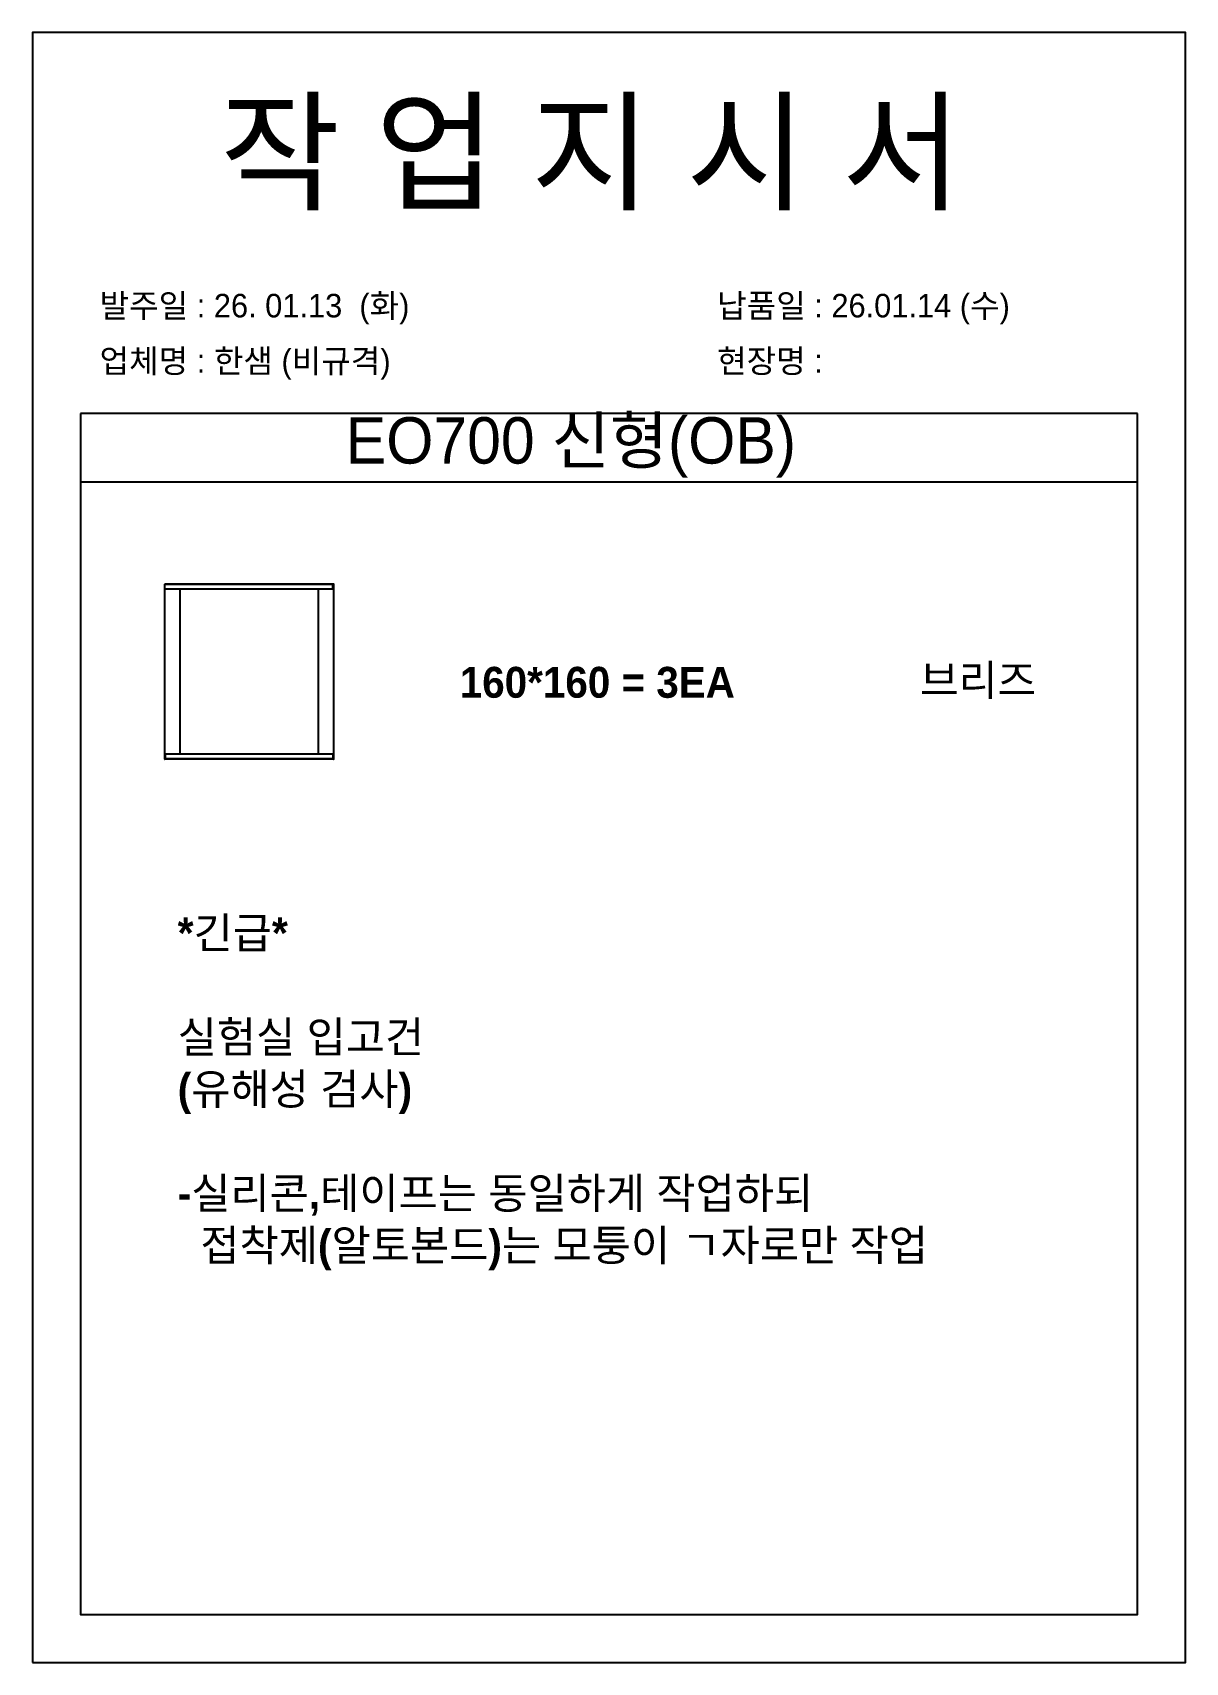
# Model space of a CAD drawing. Header units: millimetres. Extents: x -44117 to 256353, y -2095463 to 65325.
# Drawn here: x 119868 to 121548, y -630409 to -628033 of the extents above; entities that cross this region are included whole.
import ezdxf

# ---------------------------------------------------------------- set-up
doc = ezdxf.new("R2010")
doc.units = ezdxf.units.MM
doc.header["$LTSCALE"] = 10

msp = doc.modelspace()

# ---------------------------------------------------------------- texts
at = {"attachment_point": 1}
for s, width, gutter_width, heights, insert, char_height in [('{\\fGulim|b0|i0|c129|p50;작 업 지 시 서}', 3307.3198183, 12.5, [-155.84554], (120141.27451, -628137.18805), 140), ('\\pt11;{\\fGulim|b0|i0|c129|p50;발주일 : 26. 01.13  (화)}', 3307.3198183, 12.5, [34.50412], (119966.06515, -628413.90847), 34.3), ('{\\fGulim|b0|i0|c129|p50;납품일 : 26.01.14 (수)}', 3307.3198183, 12.5, [35.09023], (120866.04313, -628413.90847), 34.3), ('{\\fGulim|b0|i0|c129|p50;업체명 : 한샘 (비규격)}', 3307.3198183, 12.5, [36.11279], (119966.06515, -628494.56464), 34.3), ('{\\fGulim|b0|i0|c129|p50;현장명 : }', 3307.3198183, 12.5, [-38.2735], (120866.04313, -628494.56464), 34.3), ('{\\fGulim|b0|i0|c129|p50;EO700 신형(OB)}', 1597.0710432, 6.03612, [-85.06834], (120324.80896, -628593.72397), 67.6045736), ('{\\f굴림|b1|i0|c129|p50;브리즈}', 13607.1496112, 175, [45.3753], (121161.57121, -628954.633), 45), ('{\\f굴림|b1|i0|c129|p50;160*160 = 3EA}', 13607.1496112, 175, [-46.36905], (120490.98961, -628957.6922), 45)]:
    msp.add_mtext_dynamic_manual_height_columns(s, width=width, gutter_width=gutter_width, heights=heights, dxfattribs=dict(at, insert=insert, char_height=char_height))
at = {"color": 1, "insert": (120079.86791, -629322.81052), "char_height": 45.5172994, "attachment_point": 1}
msp.add_mtext_dynamic_manual_height_columns('{\\f굴림|b1|i0|c129|p50;*긴급*\\P\\P실험실 입고건 \\P(유해성 검사)\\P\\A1;\\P-실리콘,테이프는 동일하게 작업하되 \\P  접착제(알토본드)는 모퉁이 ㄱ자로만 작업}', width=13763.5711717, gutter_width=177.01172, heights=[1274.91205], dxfattribs=at)

# ---------------------------------------------------------------- linework, layer by layer
for p, q in [((121478.4679, -628588.19526), (119938.4679, -628588.19526)), ((121478.4679, -628688.19526), (119938.4679, -628688.19526)), ((120060.89302, -628837.18114), (120060.89302, -629092.08551)), ((120307.39367, -628837.62388), (120060.89302, -628837.62388)), ((120307.39367, -628844.31404), (120060.89302, -628844.31404)), ((120307.1477, -628836.93518), (120061.13899, -628836.93518)), ((120082.78362, -628843.82211), (120082.78362, -629084.95263)), ((120285.2571, -629084.95263), (120285.2571, -628844.31404)), ((120306.16386, -628844.31404), (120306.16386, -628836.93518)), ((120307.39367, -629092.08551), (120307.39367, -628837.18114)), ((120307.39367, -629084.95263), (120060.89302, -629084.95263)), ((120307.39367, -629091.64279), (120060.89302, -629091.64279)), ((120307.1477, -629092.33148), (120061.13899, -629092.33148)), ((120062.12283, -629092.33148), (120062.12283, -629084.95263)), ((120306.16386, -629084.95263), (120306.16386, -629092.33148))]:
    msp.add_line(p, q)
msp.add_lwpolyline([(119868.4679, -630409.02553), (121548.4679, -630409.02553), (121548.4679, -628033.02553), (119868.4679, -628033.02553)], close=True)
msp.add_lwpolyline([(119938.4679, -628588.19526), (119938.4679, -630339.02553), (121478.4679, -630339.02553), (121478.4679, -628588.19526)])
for centre, start, end in [((120307.1477, -628837.18114), 0, 90), ((120061.13899, -629092.08552), 180, 270), ((120307.1477, -629092.08552), 270, 0)]:
    msp.add_arc(centre, 0.24596, start, end)

msp.set_redraw_order([(e.dxf.handle, doc.entitydb.next_handle()) for e in msp.query("TEXT MTEXT ATTDEF DIMENSION ARC_DIMENSION")])  # texts and dimensions are drawn at this point

doc.saveas('drawing.dxf')
